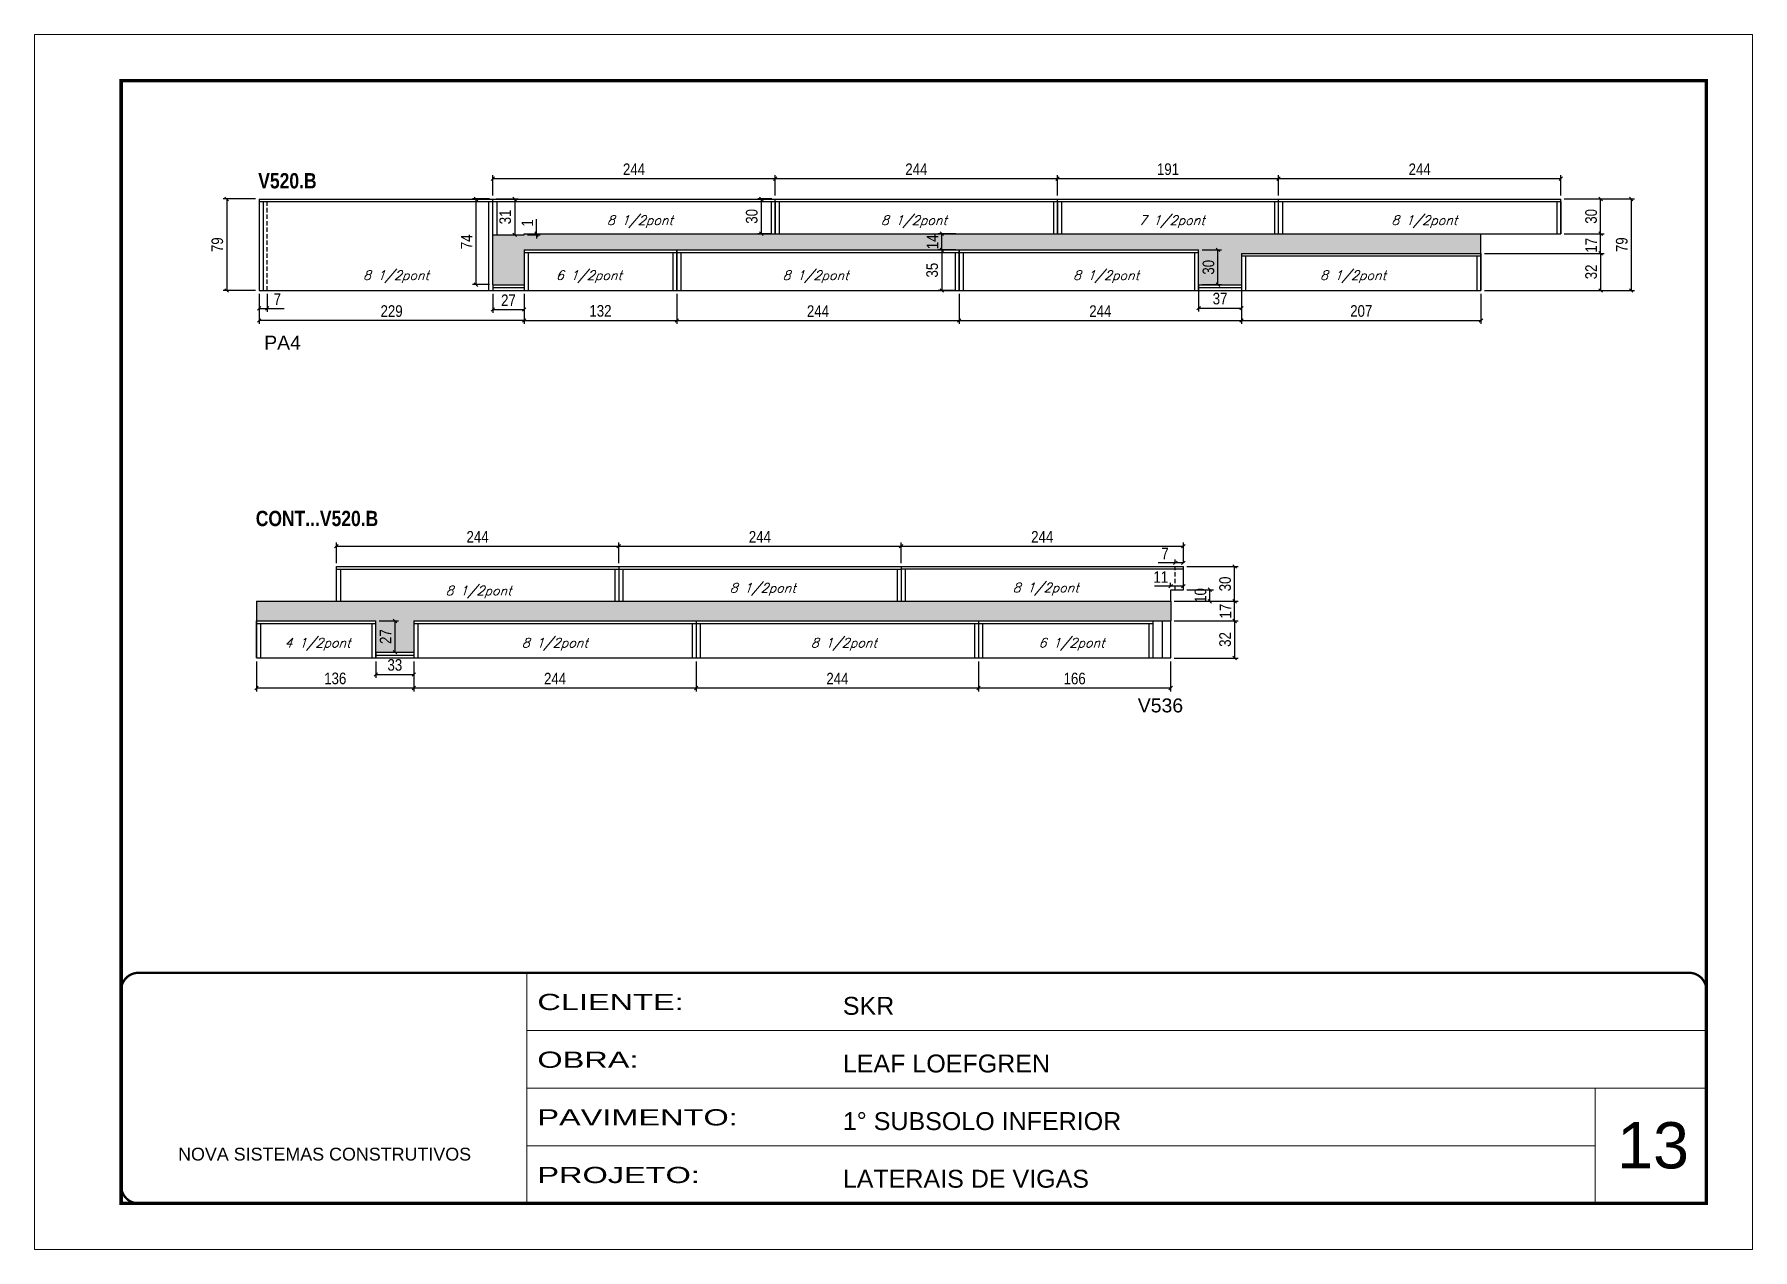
# Model space of a CAD drawing. Extents: x 3309 to 9590, y -2522 to 14608.
# Drawn here: x 3309 to 4794, y 10112 to 11162 of the extents above; entities that cross this region are included whole.
import ezdxf

# ---------------------------------------------------------------- set-up
doc = ezdxf.new("R2010")
doc.units = 0
for name, pattern in [('CONTINUO', [0]), ('DASHED', [0.75, 0.5, -0.25]), ('HIDDEN', [0.375, 0.25, -0.125])]:
    doc.linetypes.add(name, pattern=pattern)
for name, color, linetype in [('5', 5, 'Continuous'), ('COTA', 241, 'Continuous'), ('NOMENCLATURA', 7, 'Continuous'), ('Painéis', 200, 'Continuous'), ('SARR_2.2x7', 40, 'Continuous'), ('SARR_3.5x7', 81, 'Continuous'), ('SARR_EDITAR', 141, 'Continuous'), ('texto', 7, 'Continuous')]:
    doc.layers.add(name, color=color, linetype=linetype)
for name, color, linetype, lineweight in [('CARIMBO', 255, 'Continuous', 9), ('Folhas', 255, 'Continuous', 9), ('SARRAFO DE PRESSAO', 251, 'DASHED', 9)]:
    doc.layers.add(name, color=color, linetype=linetype, lineweight=lineweight)
doc.styles.add('ARIAL', font='arial.ttf')
doc.styles.add('COTA TECNICA', font='techl___.ttf', dxfattribs={"height": 10})
doc.styles.add('Romans', font='romans.shx')
doc.styles.get("Standard").update_dxf_attribs({"font": 'arial.ttf'})
doc.styles.add('TECNICA', font='techb___.ttf', dxfattribs={"height": 10})
doc.styles.add('Tecnologia', font='')
doc.styles.get('Tecnologia').set_extended_font_data('Forgotten Futurist')
doc.dimstyles.new('PAINEL', dxfattribs={"dimtxt": 10, "dimasz": 3, "dimexe": 3, "dimexo": 3, "dimgap": 3, "dimtad": 1, "dimdec": 1, "dimzin": 12, "dimdsep": 46, "dimtxsty": 'COTA TECNICA', "dimblk1": 'OBLIQUE', "dimblk2": 'OBLIQUE', "dimsah": 1, "dimcen": 0.9, "dimclrd": 4, "dimclre": 4, "dimclrt": 240, "dimadec": 1, "dimazin": 3, "dimtfac": 1, "dimtdec": 1, "dimtmove": 0, "dimatfit": 3, "dimfxl": 1, "dimtolj": 1, "dimtzin": 12, "dimarcsym": 0})

msp = doc.modelspace()

# ---------------------------------------------------------------- texts
at = {"layer": '5', "linetype": 'Continuous'}
for s, p in [('PA4', (3508, 10889.81)), ('V536', (4263.02, 10576.32))]:
    msp.add_text(s, height=12, rotation=0.00004, dxfattribs=at).set_placement(p)
at = {"layer": 'CARIMBO', "style": 'ARIAL'}
msp.add_text('13', height=40, dxfattribs=at).set_placement((4677.23, 10182.28))
at = {"layer": 'NOMENCLATURA', "style": 'TECNICA'}
for s, p in [('V520.B', (3502.85, 11029.05)), ('CONT...V520.B', (3500.7, 10737.27))]:
    msp.add_text(s, height=13.2, dxfattribs=at).set_placement(p)
at = {"layer": 'texto', "color": 2, "char_height": 8, "attachment_point": 5, "style": 'Romans'}
for s, insert in [('{\\Q19;\\C256;8 1/2pont}', (3832.76, 11000.25)), ('{\\Q19;\\C256;8 1/2pont}', (4069.56, 11000.25)), ('{\\Q19;\\C256;7 1/2pont}', (4292.35, 11000.25)), ('{\\Q19;\\C256;8 1/2pont}', (4510.63, 11000.25)), ('{\\Q19;\\C256;8 1/2pont}', (3621.91, 10952.71)), ('{\\Q19;\\C256;6 1/2pont}', (3788.68, 10952.71)), ('{\\Q19;\\C256;8 1/2pont}', (3984.56, 10952.71)), ('{\\Q19;\\C256;8 1/2pont}', (4235.58, 10952.71)), ('{\\Q19;\\C256;8 1/2pont}', (4449.03, 10952.71)), ('{\\Q19;\\C256;8 1/2pont}', (3693.3, 10680.25)), ('{\\Q19;\\C256;8 1/2pont}', (3938.88, 10682.55)), ('{\\Q19;\\C256;8 1/2pont}', (4183.44, 10682.78)), ('{\\Q19;\\C256;4 1/2pont}', (3554.12, 10635.18)), ('{\\Q19;\\C256;8 1/2pont}', (3759.17, 10635.18, 0)), ('{\\Q19;\\C256;8 1/2pont}', (4008.99, 10635.18, 0)), ('{\\Q19;\\C256;6 1/2pont}', (4205.81, 10635.18, 0))]:
    msp.add_mtext(s, dxfattribs=dict(at, insert=insert))

# ---------------------------------------------------------------- blocks, each defined once
blk = doc.blocks.new('9999999999')
at = {"color": 30, "linetype": 'CONTINUO'}
for p, q in [((98564.6, 34230.2), (98564.6, 34429.4)), ((98564.6, 34379.6), (99584, 34379.6)), ((98564.6, 34329.8), (99488, 34329.8)), ((99584, 34329.8), (99488, 34329.8)), ((99488, 34329.8), (99488, 34230.2)), ((98564.6, 34280), (99488, 34280))]:
    blk.add_line(p, q, dxfattribs=at)
at = {"color": 30, "linetype": 'CONTINUO', "const_width": 2}
blk.add_lwpolyline([(99584, 34230.2), (99584, 34414.4, 0.414214), (99569, 34429.4), (98229, 34429.4, 0.414214), (98214, 34414.4), (98214, 34245.2, 0.414214), (98229, 34230.2), (99584, 34230.2)], format="xyb", dxfattribs=at)
at = {"layer": 'Folhas'}
blk.add_lwpolyline([(98139, 34190.2), (99624, 34190.2), (99624, 35240.2), (98139, 35240.2)], close=True, dxfattribs=at)
at = {"layer": 'Folhas', "color": 30, "const_width": 3}
blk.add_lwpolyline([(98214, 34230.2), (99584, 34230.2), (99584, 35200.2), (98214, 35200.2)], close=True, dxfattribs=at)
at = {"color": 7, "linetype": 'Continuous', "ltscale": 5, "style": 'ARIAL'}
for s, height, p in [('SKR', 15.48, (98837.7, 34393.1)), ('LEAF LOEFGREN', 15.483, (98837.7, 34343.3)), ('1° SUBSOLO INFERIOR', 15.483, (98837.7, 34293.5)), ('NOVA SISTEMAS CONSTRUTIVOS', 11.059, (98263.2, 34267.2)), ('LATERAIS DE VIGAS', 15.483, (98837.7, 34243.7))]:
    blk.add_text(s, height=height, dxfattribs=at).set_placement(p)
at = {"layer": 'Folhas', "color": 7, "style": 'Tecnologia', "width": 1.5}
for s, p in [('CLIENTE:', (98573.7, 34397.2)), ('OBRA:', (98573.7, 34347.3)), ('PAVIMENTO:', (98573.7, 34297.5)), ('PROJETO:', (98573.7, 34247.7))]:
    blk.add_text(s, height=14, dxfattribs=at).set_placement(p)
blk = doc.blocks.new('_Oblique')
at = {"color": 0, "linetype": 'ByBlock', "lineweight": -2}
blk.add_line((-0.5, -0.5), (0.5, 0.5), dxfattribs=at)
blk = doc.blocks.new('*D157')
at = {"layer": 'COTA', "color": 4, "linetype": 'ByBlock', "lineweight": -2, "transparency": 16777216}
for p, q in [((4108.6, 10937.9), (4108.6, 10912)), ((4352.6, 10937.9), (4352.6, 10912)), ((4108.6, 10915), (4352.6, 10915))]:
    blk.add_line(p, q, dxfattribs=at)
at = {"layer": 'Defpoints', "color": 0, "linetype": 'ByBlock', "transparency": 16777216}
for p in [(4108.6, 10940.9), (4352.6, 10940.9), (4352.6, 10915)]:
    blk.add_point(p, dxfattribs=at)
at = {"layer": 'COTA', "color": 4, "linetype": 'ByBlock', "lineweight": -2, "transparency": 16777216, "xscale": 3, "yscale": 3, "zscale": 3, "rotation": 180}
blk.add_blockref('_Oblique', (4108.6, 10915), dxfattribs=at)
at = {"layer": 'COTA', "color": 4, "linetype": 'ByBlock', "lineweight": -2, "transparency": 16777216, "xscale": 3, "yscale": 3, "zscale": 3}
blk.add_blockref('_Oblique', (4352.6, 10915), dxfattribs=at)
at = {"layer": 'COTA', "color": 240, "linetype": 'ByBlock', "transparency": 16777216, "insert": (4230.6, 10923), "char_height": 10, "attachment_point": 5, "style": 'COTA TECNICA'}
blk.add_mtext('\\A1;244', dxfattribs=at)
blk = doc.blocks.new('*D158')
at = {"layer": 'COTA', "color": 4, "lineweight": -2, "transparency": 16777216}
for p, q in [((3500.6, 11019.9), (3472.6, 11019.9)), ((3475.6, 11019.9), (3475.6, 10940.9)), ((3500.6, 10940.9), (3472.6, 10940.9))]:
    blk.add_line(p, q, dxfattribs=at)
at = {"layer": 'Defpoints', "color": 0, "transparency": 16777216}
for p in [(3503.6, 11019.9, 0), (3475.6, 10940.9), (3503.6, 10940.9, 0)]:
    blk.add_point(p, dxfattribs=at)
at = {"layer": 'COTA', "color": 4, "lineweight": -2, "transparency": 16777216, "xscale": 3, "yscale": 3, "zscale": 3}
for p, rotation in [((3475.6, 11019.9), 90), ((3475.6, 10940.9), 270)]:
    blk.add_blockref('_Oblique', p, dxfattribs=dict(at, rotation=rotation))
at = {"layer": 'COTA', "color": 240, "transparency": 16777216, "insert": (3467.5, 10980.4), "char_height": 10, "attachment_point": 5, "rotation": 90, "style": 'COTA TECNICA'}
blk.add_mtext('\\A1;79', dxfattribs=at)
blk = doc.blocks.new('*D163')
at = {"layer": 'COTA', "color": 4, "lineweight": -2, "transparency": 16777216}
for p, q in [((3503.6, 10937.9), (3503.6, 10912)), ((3732.6, 10937.9), (3732.6, 10912)), ((3732.6, 10915), (3503.6, 10915))]:
    blk.add_line(p, q, dxfattribs=at)
at = {"layer": 'Defpoints', "color": 0, "transparency": 16777216}
for p in [(3503.6, 10940.9, 0), (3732.6, 10940.9, 0), (3503.6, 10915)]:
    blk.add_point(p, dxfattribs=at)
at = {"layer": 'COTA', "color": 4, "lineweight": -2, "transparency": 16777216, "xscale": 3, "yscale": 3, "zscale": 3, "rotation": 180}
blk.add_blockref('_Oblique', (3503.6, 10915), dxfattribs=at)
at = {"layer": 'COTA', "color": 4, "lineweight": -2, "transparency": 16777216, "xscale": 3, "yscale": 3, "zscale": 3}
blk.add_blockref('_Oblique', (3732.6, 10915), dxfattribs=at)
at = {"layer": 'COTA', "color": 240, "transparency": 16777216, "insert": (3618.1, 10923), "char_height": 10, "attachment_point": 5, "style": 'COTA TECNICA'}
blk.add_mtext('\\A1;229', dxfattribs=at)
blk = doc.blocks.new('*D159')
at = {"layer": 'COTA', "color": 4, "lineweight": -2, "transparency": 16777216}
for p, q in [((3503.6, 10937.9), (3503.6, 10922.4)), ((3510.6, 10937.9), (3510.6, 10922.4)), ((3503.6, 10925.4), (3510.6, 10925.4)), ((3510.6, 10925.4), (3525.3, 10925.4))]:
    blk.add_line(p, q, dxfattribs=at)
at = {"layer": 'Defpoints', "color": 0, "transparency": 16777216}
for p in [(3503.6, 10940.9, 0), (3510.6, 10940.9, 0), (3510.6, 10925.4)]:
    blk.add_point(p, dxfattribs=at)
at = {"layer": 'COTA', "color": 4, "lineweight": -2, "transparency": 16777216, "xscale": 3, "yscale": 3, "zscale": 3, "rotation": 180}
blk.add_blockref('_Oblique', (3503.6, 10925.4), dxfattribs=at)
at = {"layer": 'COTA', "color": 4, "lineweight": -2, "transparency": 16777216, "xscale": 3, "yscale": 3, "zscale": 3}
blk.add_blockref('_Oblique', (3510.6, 10925.4), dxfattribs=at)
at = {"layer": 'COTA', "color": 240, "transparency": 16777216, "insert": (3519.4, 10933.4), "char_height": 10, "attachment_point": 5, "style": 'COTA TECNICA'}
blk.add_mtext('\\A1;7', dxfattribs=at)
blk = doc.blocks.new('*D162')
at = {"layer": 'COTA', "color": 4, "lineweight": -2, "transparency": 16777216}
for p, q in [((3705.6, 11022.9), (3705.6, 11040.5)), ((3705.6, 11037.5), (3949.6, 11037.5)), ((3949.6, 11022.9), (3949.6, 11040.5))]:
    blk.add_line(p, q, dxfattribs=at)
at = {"layer": 'Defpoints', "color": 0, "transparency": 16777216}
for p in [(3949.6, 11037.5), (3705.6, 11019.9, 0), (3949.6, 11019.9, 0)]:
    blk.add_point(p, dxfattribs=at)
at = {"layer": 'COTA', "color": 4, "lineweight": -2, "transparency": 16777216, "xscale": 3, "yscale": 3, "zscale": 3, "rotation": 180}
blk.add_blockref('_Oblique', (3705.6, 11037.5), dxfattribs=at)
at = {"layer": 'COTA', "color": 4, "lineweight": -2, "transparency": 16777216, "xscale": 3, "yscale": 3, "zscale": 3}
blk.add_blockref('_Oblique', (3949.6, 11037.5), dxfattribs=at)
at = {"layer": 'COTA', "color": 240, "transparency": 16777216, "insert": (3827.6, 11045.6), "char_height": 10, "attachment_point": 5, "style": 'COTA TECNICA'}
blk.add_mtext('\\A1;244', dxfattribs=at)
blk = doc.blocks.new('*D160')
at = {"layer": 'COTA', "color": 4, "lineweight": -2, "transparency": 16777216}
for p, q in [((3864.6, 10937.9), (3864.6, 10912)), ((4108.6, 10937.9), (4108.6, 10912)), ((3864.6, 10915), (4108.6, 10915))]:
    blk.add_line(p, q, dxfattribs=at)
at = {"layer": 'Defpoints', "color": 0, "transparency": 16777216}
for p in [(3864.6, 10940.9, 0), (4108.6, 10940.9, 0), (4108.6, 10915)]:
    blk.add_point(p, dxfattribs=at)
at = {"layer": 'COTA', "color": 4, "lineweight": -2, "transparency": 16777216, "xscale": 3, "yscale": 3, "zscale": 3, "rotation": 180}
blk.add_blockref('_Oblique', (3864.6, 10915), dxfattribs=at)
at = {"layer": 'COTA', "color": 4, "lineweight": -2, "transparency": 16777216, "xscale": 3, "yscale": 3, "zscale": 3}
blk.add_blockref('_Oblique', (4108.6, 10915), dxfattribs=at)
at = {"layer": 'COTA', "color": 240, "transparency": 16777216, "insert": (3986.6, 10923), "char_height": 10, "attachment_point": 5, "style": 'COTA TECNICA'}
blk.add_mtext('\\A1;244', dxfattribs=at)
blk = doc.blocks.new('*D161')
at = {"layer": 'COTA', "color": 4, "lineweight": -2, "transparency": 16777216}
for p, q in [((3702.6, 11019.9), (3688.1, 11019.9)), ((3691.1, 10945.9), (3691.1, 11019.9)), ((3702.6, 10945.9), (3688.1, 10945.9))]:
    blk.add_line(p, q, dxfattribs=at)
at = {"layer": 'Defpoints', "color": 0, "transparency": 16777216}
for p in [(3691.1, 11019.9), (3705.6, 11019.9, 0), (3705.6, 10945.9, 0)]:
    blk.add_point(p, dxfattribs=at)
at = {"layer": 'COTA', "color": 4, "lineweight": -2, "transparency": 16777216, "xscale": 3, "yscale": 3, "zscale": 3}
for p, rotation in [((3691.1, 11019.9), 90), ((3691.1, 10945.9), 270)]:
    blk.add_blockref('_Oblique', p, dxfattribs=dict(at, rotation=rotation))
at = {"layer": 'COTA', "color": 240, "transparency": 16777216, "insert": (3683, 10982.9), "char_height": 10, "attachment_point": 5, "rotation": 90, "style": 'COTA TECNICA'}
blk.add_mtext('\\A1;74', dxfattribs=at)
blk = doc.blocks.new('*D164')
at = {"layer": 'COTA', "color": 4, "lineweight": -2, "transparency": 16777216}
for p, q in [((4384.6, 11022.9), (4384.6, 11040.5)), ((4384.6, 11037.5), (4628.6, 11037.5)), ((4628.6, 11022.9), (4628.6, 11040.5))]:
    blk.add_line(p, q, dxfattribs=at)
at = {"layer": 'Defpoints', "color": 0, "transparency": 16777216}
for p in [(4628.6, 11037.5), (4384.6, 11019.9, 0), (4628.6, 11019.9, 0)]:
    blk.add_point(p, dxfattribs=at)
at = {"layer": 'COTA', "color": 4, "lineweight": -2, "transparency": 16777216, "xscale": 3, "yscale": 3, "zscale": 3, "rotation": 180}
blk.add_blockref('_Oblique', (4384.6, 11037.5), dxfattribs=at)
at = {"layer": 'COTA', "color": 4, "lineweight": -2, "transparency": 16777216, "xscale": 3, "yscale": 3, "zscale": 3}
blk.add_blockref('_Oblique', (4628.6, 11037.5), dxfattribs=at)
at = {"layer": 'COTA', "color": 240, "transparency": 16777216, "insert": (4506.6, 11045.6), "char_height": 10, "attachment_point": 5, "style": 'COTA TECNICA'}
blk.add_mtext('\\A1;244', dxfattribs=at)
blk = doc.blocks.new('*D169')
at = {"layer": 'COTA', "color": 4, "lineweight": -2, "transparency": 16777216}
for p, q in [((3570.4, 10705.3), (3570.4, 10723)), ((3814.4, 10705.3), (3814.4, 10723)), ((3570.4, 10720), (3814.4, 10720))]:
    blk.add_line(p, q, dxfattribs=at)
at = {"layer": 'Defpoints', "color": 0, "transparency": 16777216}
for p in [(3814.4, 10720), (3570.4, 10702.3, 0), (3814.4, 10702.3, 0)]:
    blk.add_point(p, dxfattribs=at)
at = {"layer": 'COTA', "color": 4, "lineweight": -2, "transparency": 16777216, "xscale": 3, "yscale": 3, "zscale": 3, "rotation": 180}
blk.add_blockref('_Oblique', (3570.4, 10720), dxfattribs=at)
at = {"layer": 'COTA', "color": 4, "lineweight": -2, "transparency": 16777216, "xscale": 3, "yscale": 3, "zscale": 3}
blk.add_blockref('_Oblique', (3814.4, 10720), dxfattribs=at)
at = {"layer": 'COTA', "color": 240, "transparency": 16777216, "insert": (3692.4, 10728), "char_height": 10, "attachment_point": 5, "style": 'COTA TECNICA'}
blk.add_mtext('\\A1;244', dxfattribs=at)
blk = doc.blocks.new('*D167')
at = {"layer": 'COTA', "color": 4, "lineweight": -2, "transparency": 16777216}
for p, q in [((3501.4, 10620.3), (3501.4, 10594.4)), ((3637.4, 10620.3), (3637.4, 10594.4)), ((3501.4, 10597.4), (3637.4, 10597.4))]:
    blk.add_line(p, q, dxfattribs=at)
at = {"layer": 'Defpoints', "color": 0, "transparency": 16777216}
for p in [(3501.4, 10623.3, 0), (3637.4, 10623.3, 0), (3637.4, 10597.4)]:
    blk.add_point(p, dxfattribs=at)
at = {"layer": 'COTA', "color": 4, "lineweight": -2, "transparency": 16777216, "xscale": 3, "yscale": 3, "zscale": 3, "rotation": 180}
blk.add_blockref('_Oblique', (3501.4, 10597.4), dxfattribs=at)
at = {"layer": 'COTA', "color": 4, "lineweight": -2, "transparency": 16777216, "xscale": 3, "yscale": 3, "zscale": 3}
blk.add_blockref('_Oblique', (3637.4, 10597.4), dxfattribs=at)
at = {"layer": 'COTA', "color": 240, "transparency": 16777216, "insert": (3569.4, 10605.6), "char_height": 10, "attachment_point": 5, "style": 'COTA TECNICA'}
blk.add_mtext('\\A1;136', dxfattribs=at)
blk = doc.blocks.new('*D168')
at = {"layer": 'COTA', "color": 4, "lineweight": -2, "transparency": 16777216}
for p, q in [((3881.4, 10620.3), (3881.4, 10594.4)), ((4125.4, 10620.3), (4125.4, 10594.4)), ((3881.4, 10597.4), (4125.4, 10597.4))]:
    blk.add_line(p, q, dxfattribs=at)
at = {"layer": 'Defpoints', "color": 0, "transparency": 16777216}
for p in [(3881.4, 10623.3, 0), (4125.4, 10623.3, 0), (4125.4, 10597.4)]:
    blk.add_point(p, dxfattribs=at)
at = {"layer": 'COTA', "color": 4, "lineweight": -2, "transparency": 16777216, "xscale": 3, "yscale": 3, "zscale": 3, "rotation": 180}
blk.add_blockref('_Oblique', (3881.4, 10597.4), dxfattribs=at)
at = {"layer": 'COTA', "color": 4, "lineweight": -2, "transparency": 16777216, "xscale": 3, "yscale": 3, "zscale": 3}
blk.add_blockref('_Oblique', (4125.4, 10597.4), dxfattribs=at)
at = {"layer": 'COTA', "color": 240, "transparency": 16777216, "insert": (4003.4, 10605.5), "char_height": 10, "attachment_point": 5, "style": 'COTA TECNICA'}
blk.add_mtext('\\A1;244', dxfattribs=at)
blk = doc.blocks.new('*D165')
at = {"layer": 'COTA', "color": 4, "lineweight": -2, "transparency": 16777216}
for p, q in [((4125.4, 10620.3), (4125.4, 10594.4)), ((4291.4, 10620.3), (4291.4, 10594.4)), ((4125.4, 10597.4), (4291.4, 10597.4))]:
    blk.add_line(p, q, dxfattribs=at)
at = {"layer": 'Defpoints', "color": 0, "transparency": 16777216}
for p in [(4125.4, 10623.3, 0), (4291.4, 10623.3, 0), (4291.4, 10597.4)]:
    blk.add_point(p, dxfattribs=at)
at = {"layer": 'COTA', "color": 4, "lineweight": -2, "transparency": 16777216, "xscale": 3, "yscale": 3, "zscale": 3, "rotation": 180}
blk.add_blockref('_Oblique', (4125.4, 10597.4), dxfattribs=at)
at = {"layer": 'COTA', "color": 4, "lineweight": -2, "transparency": 16777216, "xscale": 3, "yscale": 3, "zscale": 3}
blk.add_blockref('_Oblique', (4291.4, 10597.4), dxfattribs=at)
at = {"layer": 'COTA', "color": 240, "transparency": 16777216, "insert": (4208.4, 10605.5), "char_height": 10, "attachment_point": 5, "style": 'COTA TECNICA'}
blk.add_mtext('\\A1;166', dxfattribs=at)
blk = doc.blocks.new('*D166')
at = {"layer": 'COTA', "color": 4, "lineweight": -2, "transparency": 16777216}
for p, q in [((4294.4, 10655.3), (4349.7, 10655.3)), ((4346.7, 10655.3), (4346.7, 10623.3)), ((4294.4, 10623.3), (4349.7, 10623.3))]:
    blk.add_line(p, q, dxfattribs=at)
at = {"layer": 'Defpoints', "color": 0, "transparency": 16777216}
for p in [(4291.4, 10655.3, 0), (4291.4, 10623.3, 0), (4346.7, 10623.3)]:
    blk.add_point(p, dxfattribs=at)
at = {"layer": 'COTA', "color": 4, "lineweight": -2, "transparency": 16777216, "xscale": 3, "yscale": 3, "zscale": 3}
for p, rotation in [((4346.7, 10655.3), 90), ((4346.7, 10623.3), 270)]:
    blk.add_blockref('_Oblique', p, dxfattribs=dict(at, rotation=rotation))
at = {"layer": 'COTA', "color": 240, "transparency": 16777216, "insert": (4338.5, 10639.3), "char_height": 10, "attachment_point": 5, "rotation": 90, "style": 'COTA TECNICA'}
blk.add_mtext('\\A1;32', dxfattribs=at)
blk = doc.blocks.new('*D172')
at = {"layer": 'COTA', "color": 4, "lineweight": -2, "transparency": 16777216}
for p, q in [((3708.6, 11019.9), (3727.5, 11019.9)), ((3724.5, 11019.9), (3724.5, 10988.9)), ((3708.6, 10988.9), (3727.5, 10988.9))]:
    blk.add_line(p, q, dxfattribs=at)
at = {"layer": 'Defpoints', "color": 0, "transparency": 16777216}
for p in [(3705.6, 11019.9), (3705.6, 10988.9), (3724.5, 10988.9)]:
    blk.add_point(p, dxfattribs=at)
at = {"layer": 'COTA', "color": 4, "lineweight": -2, "transparency": 16777216, "xscale": 3, "yscale": 3, "zscale": 3}
for p, rotation in [((3724.5, 11019.9), 90), ((3724.5, 10988.9), 270)]:
    blk.add_blockref('_Oblique', p, dxfattribs=dict(at, rotation=rotation))
at = {"layer": 'COTA', "color": 240, "transparency": 16777216, "insert": (3716.3, 11004.4), "char_height": 10, "attachment_point": 5, "rotation": 90, "style": 'COTA TECNICA'}
blk.add_mtext('\\A1;31', dxfattribs=at)
blk = doc.blocks.new('*D173')
at = {"layer": 'COTA', "color": 4, "lineweight": -2, "transparency": 16777216}
for p, q in [((3735.6, 10989.9), (3746.4, 10989.9)), ((3743.4, 10989.9), (3743.4, 11002.5)), ((3743.4, 10988.9), (3743.4, 10989.9)), ((3735.6, 10988.9), (3746.4, 10988.9)), ((3743.4, 10988.9), (3743.4, 10985.9))]:
    blk.add_line(p, q, dxfattribs=at)
at = {"layer": 'Defpoints', "color": 0, "transparency": 16777216}
for p in [(3732.6, 10989.9), (3743.4, 10989.9), (3732.6, 10988.9)]:
    blk.add_point(p, dxfattribs=at)
at = {"layer": 'COTA', "color": 4, "lineweight": -2, "transparency": 16777216, "xscale": 3, "yscale": 3, "zscale": 3}
for p, rotation in [((3743.4, 10989.9), 270), ((3743.4, 10988.9), 90)]:
    blk.add_blockref('_Oblique', p, dxfattribs=dict(at, rotation=rotation))
at = {"layer": 'COTA', "color": 240, "transparency": 16777216, "insert": (3735.4, 10999.2), "char_height": 10, "attachment_point": 5, "rotation": 90, "style": 'COTA TECNICA'}
blk.add_mtext('\\A1;1', dxfattribs=at)
blk = doc.blocks.new('*D174')
at = {"layer": 'COTA', "color": 4, "lineweight": -2, "transparency": 16777216}
for p, q in [((4562.6, 10972.9), (4666, 10972.9)), ((4663, 10972.9), (4663, 10940.9)), ((4562.6, 10940.9), (4666, 10940.9))]:
    blk.add_line(p, q, dxfattribs=at)
at = {"layer": 'Defpoints', "color": 0, "transparency": 16777216}
for p in [(4559.6, 10972.9), (4559.6, 10940.9), (4663, 10940.9)]:
    blk.add_point(p, dxfattribs=at)
at = {"layer": 'COTA', "color": 4, "lineweight": -2, "transparency": 16777216, "xscale": 3, "yscale": 3, "zscale": 3}
for p, rotation in [((4663, 10972.9), 90), ((4663, 10940.9), 270)]:
    blk.add_blockref('_Oblique', p, dxfattribs=dict(at, rotation=rotation))
at = {"layer": 'COTA', "color": 240, "transparency": 16777216, "insert": (4654.8, 10956.9), "char_height": 10, "attachment_point": 5, "rotation": 90, "style": 'COTA TECNICA'}
blk.add_mtext('\\A1;32', dxfattribs=at)
blk = doc.blocks.new('*D175')
at = {"layer": 'COTA', "color": 4, "lineweight": -2, "transparency": 16777216}
for p, q in [((4631.6, 10989.9), (4666, 10989.9)), ((4663, 10972.9), (4663, 10989.9)), ((4562.6, 10972.9), (4666, 10972.9))]:
    blk.add_line(p, q, dxfattribs=at)
at = {"layer": 'Defpoints', "color": 0, "transparency": 16777216}
for p in [(4628.6, 10989.9), (4663, 10989.9), (4559.6, 10972.9)]:
    blk.add_point(p, dxfattribs=at)
at = {"layer": 'COTA', "color": 4, "lineweight": -2, "transparency": 16777216, "xscale": 3, "yscale": 3, "zscale": 3}
for p, rotation in [((4663, 10989.9), 90), ((4663, 10972.9), 270)]:
    blk.add_blockref('_Oblique', p, dxfattribs=dict(at, rotation=rotation))
at = {"layer": 'COTA', "color": 240, "transparency": 16777216, "insert": (4654.9, 10979.9), "char_height": 10, "attachment_point": 5, "rotation": 90, "style": 'COTA TECNICA'}
blk.add_mtext('\\A1;17', dxfattribs=at)
blk = doc.blocks.new('*D176')
at = {"layer": 'COTA', "color": 4, "lineweight": -2, "transparency": 16777216}
for p, q in [((4631.6, 11019.9), (4666, 11019.9)), ((4663, 10989.9), (4663, 11019.9)), ((4631.6, 10989.9), (4666, 10989.9))]:
    blk.add_line(p, q, dxfattribs=at)
at = {"layer": 'Defpoints', "color": 0, "transparency": 16777216}
for p in [(4628.6, 11019.9), (4663, 11019.9), (4628.6, 10989.9)]:
    blk.add_point(p, dxfattribs=at)
at = {"layer": 'COTA', "color": 4, "lineweight": -2, "transparency": 16777216, "xscale": 3, "yscale": 3, "zscale": 3}
for p, rotation in [((4663, 11019.9), 90), ((4663, 10989.9), 270)]:
    blk.add_blockref('_Oblique', p, dxfattribs=dict(at, rotation=rotation))
at = {"layer": 'COTA', "color": 240, "transparency": 16777216, "insert": (4654.8, 11004.9), "char_height": 10, "attachment_point": 5, "rotation": 90, "style": 'COTA TECNICA'}
blk.add_mtext('\\A1;30', dxfattribs=at)
blk = doc.blocks.new('*D177')
at = {"layer": 'COTA', "color": 4, "lineweight": -2, "transparency": 16777216}
for p, q in [((4352.6, 10937.9), (4352.6, 10912)), ((4559.6, 10937.9), (4559.6, 10912)), ((4352.6, 10915), (4559.6, 10915))]:
    blk.add_line(p, q, dxfattribs=at)
at = {"layer": 'Defpoints', "color": 0, "transparency": 16777216}
for p in [(4352.6, 10940.9), (4559.6, 10940.9), (4559.6, 10915)]:
    blk.add_point(p, dxfattribs=at)
at = {"layer": 'COTA', "color": 4, "lineweight": -2, "transparency": 16777216, "xscale": 3, "yscale": 3, "zscale": 3, "rotation": 180}
blk.add_blockref('_Oblique', (4352.6, 10915), dxfattribs=at)
at = {"layer": 'COTA', "color": 4, "lineweight": -2, "transparency": 16777216, "xscale": 3, "yscale": 3, "zscale": 3}
blk.add_blockref('_Oblique', (4559.6, 10915), dxfattribs=at)
at = {"layer": 'COTA', "color": 240, "transparency": 16777216, "insert": (4456.1, 10923.1), "char_height": 10, "attachment_point": 5, "style": 'COTA TECNICA'}
blk.add_mtext('\\A1;207', dxfattribs=at)
blk = doc.blocks.new('*D178')
at = {"layer": 'COTA', "color": 4, "lineweight": -2, "transparency": 16777216}
for p, q in [((3732.6, 10937.9), (3732.6, 10912)), ((3864.6, 10937.9), (3864.6, 10912)), ((3732.6, 10915), (3864.6, 10915))]:
    blk.add_line(p, q, dxfattribs=at)
at = {"layer": 'Defpoints', "color": 0, "transparency": 16777216}
for p in [(3732.6, 10940.9), (3864.6, 10940.9), (3864.6, 10915)]:
    blk.add_point(p, dxfattribs=at)
at = {"layer": 'COTA', "color": 4, "lineweight": -2, "transparency": 16777216, "xscale": 3, "yscale": 3, "zscale": 3, "rotation": 180}
blk.add_blockref('_Oblique', (3732.6, 10915), dxfattribs=at)
at = {"layer": 'COTA', "color": 4, "lineweight": -2, "transparency": 16777216, "xscale": 3, "yscale": 3, "zscale": 3}
blk.add_blockref('_Oblique', (3864.6, 10915), dxfattribs=at)
at = {"layer": 'COTA', "color": 240, "transparency": 16777216, "insert": (3798.6, 10923.2), "char_height": 10, "attachment_point": 5, "style": 'COTA TECNICA'}
blk.add_mtext('\\A1;132', dxfattribs=at)
blk = doc.blocks.new('*D179')
at = {"layer": 'COTA', "color": 4, "lineweight": -2, "transparency": 16777216}
for p, q in [((3637.4, 10620.3), (3637.4, 10594.4)), ((3881.4, 10620.3), (3881.4, 10594.4)), ((3637.4, 10597.4), (3881.4, 10597.4))]:
    blk.add_line(p, q, dxfattribs=at)
at = {"layer": 'Defpoints', "color": 0, "transparency": 16777216}
for p in [(3637.4, 10623.3, 0), (3881.4, 10623.3, 0), (3881.4, 10597.4)]:
    blk.add_point(p, dxfattribs=at)
at = {"layer": 'COTA', "color": 4, "lineweight": -2, "transparency": 16777216, "xscale": 3, "yscale": 3, "zscale": 3, "rotation": 180}
blk.add_blockref('_Oblique', (3637.4, 10597.4), dxfattribs=at)
at = {"layer": 'COTA', "color": 4, "lineweight": -2, "transparency": 16777216, "xscale": 3, "yscale": 3, "zscale": 3}
blk.add_blockref('_Oblique', (3881.4, 10597.4), dxfattribs=at)
at = {"layer": 'COTA', "color": 240, "transparency": 16777216, "insert": (3759.4, 10605.5), "char_height": 10, "attachment_point": 5, "style": 'COTA TECNICA'}
blk.add_mtext('\\A1;244', dxfattribs=at)
blk = doc.blocks.new('*D180')
at = {"layer": 'COTA', "color": 4, "lineweight": -2, "transparency": 16777216}
for p, q in [((4294.4, 10672.3), (4349.7, 10672.3)), ((4346.7, 10655.3), (4346.7, 10672.3)), ((4294.4, 10655.3), (4349.7, 10655.3))]:
    blk.add_line(p, q, dxfattribs=at)
at = {"layer": 'Defpoints', "color": 0, "transparency": 16777216}
for p in [(4291.4, 10672.3), (4346.7, 10672.3), (4291.4, 10655.3)]:
    blk.add_point(p, dxfattribs=at)
at = {"layer": 'COTA', "color": 4, "lineweight": -2, "transparency": 16777216, "xscale": 3, "yscale": 3, "zscale": 3}
for p, rotation in [((4346.7, 10672.3), 90), ((4346.7, 10655.3), 270)]:
    blk.add_blockref('_Oblique', p, dxfattribs=dict(at, rotation=rotation))
at = {"layer": 'COTA', "color": 240, "transparency": 16777216, "insert": (4338.7, 10663.8), "char_height": 10, "attachment_point": 5, "rotation": 90, "style": 'COTA TECNICA'}
blk.add_mtext('\\A1;17', dxfattribs=at)
blk = doc.blocks.new('*D181')
at = {"layer": 'COTA', "color": 4, "lineweight": -2, "transparency": 16777216}
for p, q in [((4305.4, 10702.3), (4349.7, 10702.3)), ((4346.7, 10672.3), (4346.7, 10702.3)), ((4294.4, 10672.3), (4349.7, 10672.3))]:
    blk.add_line(p, q, dxfattribs=at)
at = {"layer": 'Defpoints', "color": 0, "transparency": 16777216}
for p in [(4302.4, 10702.3), (4346.7, 10702.3), (4291.4, 10672.3)]:
    blk.add_point(p, dxfattribs=at)
at = {"layer": 'COTA', "color": 4, "lineweight": -2, "transparency": 16777216, "xscale": 3, "yscale": 3, "zscale": 3}
for p, rotation in [((4346.7, 10702.3), 90), ((4346.7, 10672.3), 270)]:
    blk.add_blockref('_Oblique', p, dxfattribs=dict(at, rotation=rotation))
at = {"layer": 'COTA', "color": 240, "transparency": 16777216, "insert": (4338.5, 10687.3), "char_height": 10, "attachment_point": 5, "rotation": 90, "style": 'COTA TECNICA'}
blk.add_mtext('\\A1;30', dxfattribs=at)
blk = doc.blocks.new('*D182')
at = {"layer": 'COTA', "color": 4, "lineweight": -2, "transparency": 16777216}
for p, q in [((3814.4, 10705.3), (3814.4, 10723)), ((4058.4, 10705.3), (4058.4, 10723)), ((3814.4, 10720), (4058.4, 10720))]:
    blk.add_line(p, q, dxfattribs=at)
at = {"layer": 'Defpoints', "color": 0, "transparency": 16777216}
for p in [(4058.4, 10720), (3814.4, 10702.3, 0), (4058.4, 10702.3, 0)]:
    blk.add_point(p, dxfattribs=at)
at = {"layer": 'COTA', "color": 4, "lineweight": -2, "transparency": 16777216, "xscale": 3, "yscale": 3, "zscale": 3, "rotation": 180}
blk.add_blockref('_Oblique', (3814.4, 10720), dxfattribs=at)
at = {"layer": 'COTA', "color": 4, "lineweight": -2, "transparency": 16777216, "xscale": 3, "yscale": 3, "zscale": 3}
blk.add_blockref('_Oblique', (4058.4, 10720), dxfattribs=at)
at = {"layer": 'COTA', "color": 240, "transparency": 16777216, "insert": (3936.4, 10728), "char_height": 10, "attachment_point": 5, "style": 'COTA TECNICA'}
blk.add_mtext('\\A1;244', dxfattribs=at)
blk = doc.blocks.new('*D183')
at = {"layer": 'COTA', "color": 4, "lineweight": -2, "transparency": 16777216}
for p, q in [((4058.4, 10705.3), (4058.4, 10723)), ((4302.4, 10705.3), (4302.4, 10723)), ((4058.4, 10720), (4302.4, 10720))]:
    blk.add_line(p, q, dxfattribs=at)
at = {"layer": 'Defpoints', "color": 0, "transparency": 16777216}
for p in [(4302.4, 10720), (4058.4, 10702.3, 0), (4302.4, 10702.3)]:
    blk.add_point(p, dxfattribs=at)
at = {"layer": 'COTA', "color": 4, "lineweight": -2, "transparency": 16777216, "xscale": 3, "yscale": 3, "zscale": 3, "rotation": 180}
blk.add_blockref('_Oblique', (4058.4, 10720), dxfattribs=at)
at = {"layer": 'COTA', "color": 4, "lineweight": -2, "transparency": 16777216, "xscale": 3, "yscale": 3, "zscale": 3}
blk.add_blockref('_Oblique', (4302.4, 10720), dxfattribs=at)
at = {"layer": 'COTA', "color": 240, "transparency": 16777216, "insert": (4180.4, 10728), "char_height": 10, "attachment_point": 5, "style": 'COTA TECNICA'}
blk.add_mtext('\\A1;244', dxfattribs=at)
blk = doc.blocks.new('*D184')
at = {"layer": 'COTA', "color": 4, "lineweight": -2, "transparency": 16777216}
for p, q in [((3949.6, 11022.9), (3949.6, 11040.5)), ((3949.6, 11037.5), (4193.6, 11037.5)), ((4193.6, 11022.9), (4193.6, 11040.5))]:
    blk.add_line(p, q, dxfattribs=at)
at = {"layer": 'Defpoints', "color": 0, "transparency": 16777216}
for p in [(4193.6, 11037.5), (3949.6, 11019.9), (4193.6, 11019.9)]:
    blk.add_point(p, dxfattribs=at)
at = {"layer": 'COTA', "color": 4, "lineweight": -2, "transparency": 16777216, "xscale": 3, "yscale": 3, "zscale": 3, "rotation": 180}
blk.add_blockref('_Oblique', (3949.6, 11037.5), dxfattribs=at)
at = {"layer": 'COTA', "color": 4, "lineweight": -2, "transparency": 16777216, "xscale": 3, "yscale": 3, "zscale": 3}
blk.add_blockref('_Oblique', (4193.6, 11037.5), dxfattribs=at)
at = {"layer": 'COTA', "color": 240, "transparency": 16777216, "insert": (4071.6, 11045.6), "char_height": 10, "attachment_point": 5, "style": 'COTA TECNICA'}
blk.add_mtext('\\A1;244', dxfattribs=at)
blk = doc.blocks.new('*D185')
at = {"layer": 'COTA', "color": 4, "lineweight": -2, "transparency": 16777216}
for p, q in [((4193.6, 11022.9), (4193.6, 11040.5)), ((4193.6, 11037.5), (4384.6, 11037.5)), ((4384.6, 11022.9), (4384.6, 11040.5))]:
    blk.add_line(p, q, dxfattribs=at)
at = {"layer": 'Defpoints', "color": 0, "transparency": 16777216}
for p in [(4384.6, 11037.5), (4193.6, 11019.9), (4384.6, 11019.9)]:
    blk.add_point(p, dxfattribs=at)
at = {"layer": 'COTA', "color": 4, "lineweight": -2, "transparency": 16777216, "xscale": 3, "yscale": 3, "zscale": 3, "rotation": 180}
blk.add_blockref('_Oblique', (4193.6, 11037.5), dxfattribs=at)
at = {"layer": 'COTA', "color": 4, "lineweight": -2, "transparency": 16777216, "xscale": 3, "yscale": 3, "zscale": 3}
blk.add_blockref('_Oblique', (4384.6, 11037.5), dxfattribs=at)
at = {"layer": 'COTA', "color": 240, "transparency": 16777216, "insert": (4289.1, 11045.6), "char_height": 10, "attachment_point": 5, "style": 'COTA TECNICA'}
blk.add_mtext('\\A1;191', dxfattribs=at)
blk = doc.blocks.new('*D186')
at = {"layer": 'COTA', "color": 4, "lineweight": -2, "transparency": 16777216}
for p, q in [((4631.6, 11019.9), (4692.4, 11019.9)), ((4689.4, 11019.9), (4689.4, 10940.9)), ((4562.6, 10940.9), (4692.4, 10940.9))]:
    blk.add_line(p, q, dxfattribs=at)
at = {"layer": 'Defpoints', "color": 0, "transparency": 16777216}
for p in [(4628.6, 11019.9), (4559.6, 10940.9), (4689.4, 10940.9)]:
    blk.add_point(p, dxfattribs=at)
at = {"layer": 'COTA', "color": 4, "lineweight": -2, "transparency": 16777216, "xscale": 3, "yscale": 3, "zscale": 3}
for p, rotation in [((4689.4, 11019.9), 90), ((4689.4, 10940.9), 270)]:
    blk.add_blockref('_Oblique', p, dxfattribs=dict(at, rotation=rotation))
at = {"layer": 'COTA', "color": 240, "transparency": 16777216, "insert": (4681.3, 10980.4), "char_height": 10, "attachment_point": 5, "rotation": 90, "style": 'COTA TECNICA'}
blk.add_mtext('\\A1;79', dxfattribs=at)
blk = doc.blocks.new('*D187')
at = {"layer": 'COTA', "color": 4, "lineweight": -2, "transparency": 16777216}
for p, q in [((4295.4, 10705.3), (4295.4, 10708.5)), ((4302.4, 10705.3), (4302.4, 10708.5)), ((4295.4, 10705.5), (4280.7, 10705.5)), ((4302.4, 10705.5), (4295.4, 10705.5))]:
    blk.add_line(p, q, dxfattribs=at)
at = {"layer": 'Defpoints', "color": 0, "transparency": 16777216}
for p in [(4295.4, 10705.5), (4295.4, 10702.3), (4302.4, 10702.3)]:
    blk.add_point(p, dxfattribs=at)
at = {"layer": 'COTA', "color": 4, "lineweight": -2, "transparency": 16777216, "xscale": 3, "yscale": 3, "zscale": 3, "rotation": 180}
blk.add_blockref('_Oblique', (4295.4, 10705.5), dxfattribs=at)
at = {"layer": 'COTA', "color": 4, "lineweight": -2, "transparency": 16777216, "xscale": 3, "yscale": 3, "zscale": 3}
blk.add_blockref('_Oblique', (4302.4, 10705.5), dxfattribs=at)
at = {"layer": 'COTA', "color": 240, "transparency": 16777216, "insert": (4286.5, 10713.6), "char_height": 10, "attachment_point": 5, "style": 'COTA TECNICA'}
blk.add_mtext('\\A1;7', dxfattribs=at)
blk = doc.blocks.new('*D188')
at = {"layer": 'COTA', "color": 4, "lineweight": -2, "transparency": 16777216}
for p, q in [((4305.4, 10682.3), (4328.3, 10682.3)), ((4325.3, 10672.3), (4325.3, 10682.3)), ((4294.8, 10672.3), (4328.3, 10672.3))]:
    blk.add_line(p, q, dxfattribs=at)
at = {"layer": 'Defpoints', "color": 0, "transparency": 16777216}
for p in [(4302.4, 10682.3), (4325.3, 10682.3), (4291.8, 10672.3)]:
    blk.add_point(p, dxfattribs=at)
at = {"layer": 'COTA', "color": 4, "lineweight": -2, "transparency": 16777216, "xscale": 3, "yscale": 3, "zscale": 3}
for p, rotation in [((4325.3, 10682.3), 90), ((4325.3, 10672.3), 270)]:
    blk.add_blockref('_Oblique', p, dxfattribs=dict(at, rotation=rotation))
at = {"layer": 'COTA', "color": 240, "transparency": 16777216, "insert": (4317.2, 10677.3), "char_height": 10, "attachment_point": 5, "rotation": 90, "style": 'COTA TECNICA'}
blk.add_mtext('\\A1;10', dxfattribs=at)
blk = doc.blocks.new('*D189')
at = {"layer": 'COTA', "color": 4, "lineweight": -2, "transparency": 16777216}
for p, q in [((4291.4, 10685.3), (4277.3, 10685.3)), ((4291.4, 10685.3), (4291.4, 10688.3)), ((4302.4, 10685.3), (4291.4, 10685.3)), ((4302.4, 10685.3), (4302.4, 10688.3))]:
    blk.add_line(p, q, dxfattribs=at)
at = {"layer": 'Defpoints', "color": 0, "transparency": 16777216}
for p in [(4291.4, 10685.3), (4291.4, 10682.3), (4302.4, 10682.3)]:
    blk.add_point(p, dxfattribs=at)
at = {"layer": 'COTA', "color": 4, "lineweight": -2, "transparency": 16777216, "xscale": 3, "yscale": 3, "zscale": 3, "rotation": 180}
blk.add_blockref('_Oblique', (4291.4, 10685.3), dxfattribs=at)
at = {"layer": 'COTA', "color": 4, "lineweight": -2, "transparency": 16777216, "xscale": 3, "yscale": 3, "zscale": 3}
blk.add_blockref('_Oblique', (4302.4, 10685.3), dxfattribs=at)
at = {"layer": 'COTA', "color": 240, "transparency": 16777216, "insert": (4282.9, 10693.3), "char_height": 10, "attachment_point": 5, "style": 'COTA TECNICA'}
blk.add_mtext('\\A1;11', dxfattribs=at)
blk = doc.blocks.new('*D190')
at = {"layer": 'COTA', "color": 4, "lineweight": -2, "transparency": 16777216}
for p, q in [((3604.4, 10620.3), (3604.4, 10606.1)), ((3637.4, 10620.3), (3637.4, 10606.1)), ((3604.4, 10609.1), (3637.4, 10609.1))]:
    blk.add_line(p, q, dxfattribs=at)
at = {"layer": 'Defpoints', "color": 0, "transparency": 16777216}
for p in [(3604.4, 10623.3, 0), (3637.4, 10623.3, 0), (3637.4, 10609.1)]:
    blk.add_point(p, dxfattribs=at)
at = {"layer": 'COTA', "color": 4, "lineweight": -2, "transparency": 16777216, "xscale": 3, "yscale": 3, "zscale": 3, "rotation": 180}
blk.add_blockref('_Oblique', (3604.4, 10609.1), dxfattribs=at)
at = {"layer": 'COTA', "color": 4, "lineweight": -2, "transparency": 16777216, "xscale": 3, "yscale": 3, "zscale": 3}
blk.add_blockref('_Oblique', (3637.4, 10609.1), dxfattribs=at)
at = {"layer": 'COTA', "color": 240, "transparency": 16777216, "insert": (3620.9, 10617.3), "char_height": 10, "attachment_point": 5, "style": 'COTA TECNICA'}
blk.add_mtext('\\A1;33', dxfattribs=at)
blk = doc.blocks.new('*D191')
at = {"layer": 'COTA', "color": 4, "lineweight": -2, "transparency": 16777216}
for p, q in [((3607.4, 10655.3), (3624, 10655.3)), ((3621, 10655.3), (3621, 10628.3)), ((3607.4, 10628.3), (3624, 10628.3))]:
    blk.add_line(p, q, dxfattribs=at)
at = {"layer": 'Defpoints', "color": 0, "transparency": 16777216}
for p in [(3604.4, 10655.3, 0), (3604.4, 10628.3, 0), (3621, 10628.3)]:
    blk.add_point(p, dxfattribs=at)
at = {"layer": 'COTA', "color": 4, "lineweight": -2, "transparency": 16777216, "xscale": 3, "yscale": 3, "zscale": 3}
for p, rotation in [((3621, 10655.3), 90), ((3621, 10628.3), 270)]:
    blk.add_blockref('_Oblique', p, dxfattribs=dict(at, rotation=rotation))
at = {"layer": 'COTA', "color": 240, "transparency": 16777216, "insert": (3612.9, 10641.8), "char_height": 10, "attachment_point": 5, "rotation": 90, "style": 'COTA TECNICA'}
blk.add_mtext('\\A1;27', dxfattribs=at)
blk = doc.blocks.new('*D192')
at = {"layer": 'COTA', "color": 4, "lineweight": -2, "transparency": 16777216}
for p, q in [((3946.6, 11019.9), (3934.6, 11019.9)), ((3937.6, 11019.9), (3937.6, 10989.9)), ((3946.6, 10989.9), (3934.6, 10989.9))]:
    blk.add_line(p, q, dxfattribs=at)
at = {"layer": 'Defpoints', "color": 0, "transparency": 16777216}
for p in [(3949.6, 11019.9), (3937.6, 10989.9), (3949.6, 10989.9)]:
    blk.add_point(p, dxfattribs=at)
at = {"layer": 'COTA', "color": 4, "lineweight": -2, "transparency": 16777216, "xscale": 3, "yscale": 3, "zscale": 3}
for p, rotation in [((3937.6, 11019.9), 90), ((3937.6, 10989.9), 270)]:
    blk.add_blockref('_Oblique', p, dxfattribs=dict(at, rotation=rotation))
at = {"layer": 'COTA', "color": 240, "transparency": 16777216, "insert": (3929.4, 11004.9), "char_height": 10, "attachment_point": 5, "rotation": 90, "style": 'COTA TECNICA'}
blk.add_mtext('\\A1;30', dxfattribs=at)
blk = doc.blocks.new('*D193')
at = {"layer": 'COTA', "color": 4, "lineweight": -2, "transparency": 16777216}
for p, q in [((4318.6, 10975.9), (4335.3, 10975.9)), ((4332.3, 10945.9), (4332.3, 10975.9)), ((4318.6, 10945.9), (4335.3, 10945.9))]:
    blk.add_line(p, q, dxfattribs=at)
at = {"layer": 'Defpoints', "color": 0, "transparency": 16777216}
for p in [(4315.6, 10975.9), (4332.3, 10975.9), (4315.6, 10945.9)]:
    blk.add_point(p, dxfattribs=at)
at = {"layer": 'COTA', "color": 4, "lineweight": -2, "transparency": 16777216, "xscale": 3, "yscale": 3, "zscale": 3}
for p, rotation in [((4332.3, 10975.9), 90), ((4332.3, 10945.9), 270)]:
    blk.add_blockref('_Oblique', p, dxfattribs=dict(at, rotation=rotation))
at = {"layer": 'COTA', "color": 240, "transparency": 16777216, "insert": (4324.1, 10960.9), "char_height": 10, "attachment_point": 5, "rotation": 90, "style": 'COTA TECNICA'}
blk.add_mtext('\\A1;30', dxfattribs=at)
blk = doc.blocks.new('*D194')
at = {"layer": 'COTA', "color": 4, "lineweight": -2, "transparency": 16777216}
for p, q in [((4315.6, 10942.9), (4315.6, 10922.6)), ((4352.6, 10942.9), (4352.6, 10922.6)), ((4315.6, 10925.6), (4352.6, 10925.6))]:
    blk.add_line(p, q, dxfattribs=at)
at = {"layer": 'Defpoints', "color": 0, "transparency": 16777216}
for p in [(4315.6, 10945.9), (4352.6, 10945.9), (4352.6, 10925.6)]:
    blk.add_point(p, dxfattribs=at)
at = {"layer": 'COTA', "color": 4, "lineweight": -2, "transparency": 16777216, "xscale": 3, "yscale": 3, "zscale": 3, "rotation": 180}
blk.add_blockref('_Oblique', (4315.6, 10925.6), dxfattribs=at)
at = {"layer": 'COTA', "color": 4, "lineweight": -2, "transparency": 16777216, "xscale": 3, "yscale": 3, "zscale": 3}
blk.add_blockref('_Oblique', (4352.6, 10925.6), dxfattribs=at)
at = {"layer": 'COTA', "color": 240, "transparency": 16777216, "insert": (4334.1, 10933.8), "char_height": 10, "attachment_point": 5, "style": 'COTA TECNICA'}
blk.add_mtext('\\A1;37', dxfattribs=at)
blk = doc.blocks.new('*D195')
at = {"layer": 'COTA', "color": 4, "lineweight": -2, "transparency": 16777216}
for p, q in [((4105.6, 10975.9), (4090.6, 10975.9)), ((4093.6, 10975.9), (4093.6, 10940.9)), ((4105.6, 10940.9), (4090.6, 10940.9))]:
    blk.add_line(p, q, dxfattribs=at)
at = {"layer": 'Defpoints', "color": 0, "transparency": 16777216}
for p in [(4108.6, 10975.9), (4093.6, 10940.9), (4108.6, 10940.9)]:
    blk.add_point(p, dxfattribs=at)
at = {"layer": 'COTA', "color": 4, "lineweight": -2, "transparency": 16777216, "xscale": 3, "yscale": 3, "zscale": 3}
for p, rotation in [((4093.6, 10975.9), 90), ((4093.6, 10940.9), 270)]:
    blk.add_blockref('_Oblique', p, dxfattribs=dict(at, rotation=rotation))
at = {"layer": 'COTA', "color": 240, "transparency": 16777216, "insert": (4085.3, 10958.4), "char_height": 10, "attachment_point": 5, "rotation": 90, "style": 'COTA TECNICA'}
blk.add_mtext('\\A1;35', dxfattribs=at)
blk = doc.blocks.new('*D196')
at = {"layer": 'COTA', "color": 4, "lineweight": -2, "transparency": 16777216}
for p, q in [((4105.6, 10989.9), (4090.6, 10989.9)), ((4093.6, 10975.9), (4093.6, 10989.9)), ((4105.6, 10975.9), (4090.6, 10975.9))]:
    blk.add_line(p, q, dxfattribs=at)
at = {"layer": 'Defpoints', "color": 0, "transparency": 16777216}
for p in [(4093.6, 10989.9), (4108.6, 10989.9), (4108.6, 10975.9)]:
    blk.add_point(p, dxfattribs=at)
at = {"layer": 'COTA', "color": 4, "lineweight": -2, "transparency": 16777216, "xscale": 3, "yscale": 3, "zscale": 3}
for p, rotation in [((4093.6, 10989.9), 90), ((4093.6, 10975.9), 270)]:
    blk.add_blockref('_Oblique', p, dxfattribs=dict(at, rotation=rotation))
at = {"layer": 'COTA', "color": 240, "transparency": 16777216, "insert": (4085.5, 10982.9), "char_height": 10, "attachment_point": 5, "rotation": 90, "style": 'COTA TECNICA'}
blk.add_mtext('\\A1;14', dxfattribs=at)
blk = doc.blocks.new('*D197')
at = {"layer": 'COTA', "color": 4, "lineweight": -2, "transparency": 16777216}
for p, q in [((3705.6, 10937.9), (3705.6, 10921.4)), ((3732.6, 10937.9), (3732.6, 10921.4)), ((3705.6, 10924.4), (3732.6, 10924.4))]:
    blk.add_line(p, q, dxfattribs=at)
at = {"layer": 'Defpoints', "color": 0, "transparency": 16777216}
for p in [(3705.6, 10940.9), (3732.6, 10940.9), (3732.6, 10924.4)]:
    blk.add_point(p, dxfattribs=at)
at = {"layer": 'COTA', "color": 4, "lineweight": -2, "transparency": 16777216, "xscale": 3, "yscale": 3, "zscale": 3, "rotation": 180}
blk.add_blockref('_Oblique', (3705.6, 10924.4), dxfattribs=at)
at = {"layer": 'COTA', "color": 4, "lineweight": -2, "transparency": 16777216, "xscale": 3, "yscale": 3, "zscale": 3}
blk.add_blockref('_Oblique', (3732.6, 10924.4), dxfattribs=at)
at = {"layer": 'COTA', "color": 240, "transparency": 16777216, "insert": (3719.1, 10932.4), "char_height": 10, "attachment_point": 5, "style": 'COTA TECNICA'}
blk.add_mtext('\\A1;27', dxfattribs=at)

# ---------------------------------------------------------------- dimensions: what is measured, and where the dimension line sits
at = {"layer": 'COTA'}
for base, p1, p2, picture, middle in [((3949.57, 11037.49, 0), (3705.57, 11019.87), (3949.57, 11019.87), '*D162', (3827.57, 11045.56, 0)), ((4193.57, 11037.49), (3949.57, 11019.87), (4193.57, 11019.87), '*D184', (4071.57, 11045.56)), ((4628.57, 11037.49, 0), (4384.57, 11019.87), (4628.57, 11019.87), '*D164', (4506.57, 11045.56, 0)), ((4352.57, 10925.62), (4315.57, 10945.87), (4352.57, 10945.87), '*D194', (4334.07, 10933.84)), ((3510.57, 10925.37, 0), (3503.57, 10940.87), (3510.57, 10940.87), '*D159', (3519.44, 10933.45, 0)), ((3732.57, 10924.37), (3705.57, 10940.87), (3732.57, 10940.87), '*D197', (3719.07, 10932.45)), ((3864.57, 10914.95), (3732.57, 10940.87), (3864.57, 10940.87), '*D178', (3798.57, 10923.17)), ((4108.57, 10914.95, 0), (3864.57, 10940.87), (4108.57, 10940.87), '*D160', (3986.57, 10923.02, 0)), ((4559.57, 10914.95), (4352.57, 10940.87), (4559.57, 10940.87), '*D177', (4456.07, 10923.05)), ((3814.41, 10719.96), (3570.41, 10702.34, 0), (3814.41, 10702.34, 0), '*D169', (3692.41, 10728.03)), ((4058.41, 10719.96), (3814.41, 10702.34, 0), (4058.41, 10702.34, 0), '*D182', (3936.41, 10728.03)), ((4295.41, 10705.52), (4302.41, 10702.34), (4295.41, 10702.34), '*D187', (4286.55, 10713.6)), ((4291.41, 10685.25), (4302.41, 10682.34), (4291.41, 10682.34), '*D189', (4282.87, 10693.31)), ((3637.41, 10597.42, 0), (3501.41, 10623.34), (3637.41, 10623.34, 0), '*D167', (3569.41, 10605.64, 0)), ((3637.41, 10609.09), (3604.41, 10623.34, 0), (3637.41, 10623.34, 0), '*D190', (3620.91, 10617.31)), ((3881.41, 10597.42), (3637.41, 10623.34, 0), (3881.41, 10623.34, 0), '*D179', (3759.41, 10605.49)), ((4125.41, 10597.42, 0), (3881.41, 10623.34, 0), (4125.41, 10623.34, 0), '*D168', (4003.41, 10605.49, 0))]:
    dim = msp.add_linear_dim(base=base, p1=p1, p2=p2, dimstyle='PAINEL', dxfattribs=at)
    dim.commit()
    dim.dimension.update_dxf_attribs({"geometry": picture, "text_midpoint": middle})
for base, p1, p2, picture, middle in [((4384.57, 11037.49), (4193.57, 11019.87), (4384.57, 11019.87), '*D185', (4289.07, 11045.58)), ((4302.41, 10719.96), (4058.41, 10702.34, 0), (4302.41, 10702.34), '*D183', (4180.41, 10728.03)), ((4291.41, 10597.42, 0), (4125.41, 10623.34, 0), (4291.41, 10623.34), '*D165', (4208.41, 10605.52, 0))]:
    dim = msp.add_linear_dim(base=base, p1=p1, p2=p2, dimstyle='PAINEL', override={"dimtmove": 1}, dxfattribs=at)
    dim.commit()
    dim.dimension.update_dxf_attribs({"geometry": picture, "text_midpoint": middle})
for base, p1, p2, angle, picture, middle in [((3475.58, 10940.87, 0), (3503.57, 11019.87), (3503.57, 10940.87), 90, '*D158', (3467.48, 10980.37, 0)), ((3691.1, 11019.87, 0), (3705.57, 10945.87), (3705.57, 11019.87), 90, '*D161', (3683.03, 10982.87, 0)), ((3724.48, 10988.87), (3705.57, 11019.87), (3705.57, 10988.87), 90, '*D172', (3716.26, 11004.37)), ((3937.63, 10989.87), (3949.57, 11019.87), (3949.57, 10989.87), 90, '*D192', (3929.41, 11004.87)), ((4689.36, 10940.87), (4628.57, 11019.87), (4559.57, 10940.87), 90, '*D186', (4681.26, 10980.37)), ((4662.99, 11019.87), (4628.57, 10989.87), (4628.57, 11019.87), 90, '*D176', (4654.77, 11004.87)), ((3743.42, 10989.87), (3732.57, 10988.87), (3732.57, 10989.87), 90, '*D173', (3735.36, 10999.16)), ((4093.57, 10940.87), (4108.57, 10975.87), (4108.57, 10940.87), 90, '*D195', (4085.35, 10958.37)), ((4332.31, 10975.87), (4315.57, 10945.87), (4315.57, 10975.87), 90, '*D193', (4324.1, 10960.87)), ((4662.99, 10940.87), (4559.57, 10972.87), (4559.57, 10940.87), 90, '*D174', (4654.77, 10956.87)), ((3503.57, 10914.95, 0), (3732.57, 10940.87), (3503.57, 10940.87), 180, '*D163', (3618.07, 10923.04, 0)), ((4346.72, 10702.34), (4291.41, 10672.34), (4302.41, 10702.34), 90, '*D181', (4338.5, 10687.34)), ((4346.72, 10672.34), (4291.41, 10655.34), (4291.41, 10672.34), 90, '*D180', (4338.65, 10663.84)), ((3620.98, 10628.34), (3604.41, 10655.34, 0), (3604.41, 10628.34, 0), 90, '*D191', (3612.9, 10641.84)), ((4346.72, 10623.34, 0), (4291.41, 10655.34), (4291.41, 10623.34), 90, '*D166', (4338.5, 10639.34, 0))]:
    dim = msp.add_linear_dim(base=base, p1=p1, p2=p2, angle=angle, dimstyle='PAINEL', dxfattribs=at)
    dim.commit()
    dim.dimension.update_dxf_attribs({"geometry": picture, "text_midpoint": middle})
for base, p1, p2, picture, middle in [((4093.57, 10989.87), (4108.57, 10975.87), (4108.57, 10989.87), '*D196', (4093.57, 10982.87)), ((4662.99, 10989.87), (4559.57, 10972.87), (4628.57, 10989.87), '*D175', (4662.99, 10979.87)), ((4325.27, 10682.34), (4291.78, 10672.34), (4302.41, 10682.34), '*D188', (4325.27, 10677.34))]:
    dim = msp.add_linear_dim(base=base, p1=p1, p2=p2, angle=90, dimstyle='PAINEL', dxfattribs=at)
    dim.commit()
    dim.dimension.update_dxf_attribs({"geometry": picture, "text_midpoint": middle, "dimtype": 160})
at = {"layer": 'COTA', "linetype": 'ByBlock'}
dim = msp.add_linear_dim(base=(4352.57, 10914.95), p1=(4108.57, 10940.87), p2=(4352.57, 10940.87), dimstyle='PAINEL', override={"dimtmove": 1}, dxfattribs=at)
dim.commit()
dim.dimension.update_dxf_attribs({"geometry": '*D157', "text_midpoint": (4230.57, 10923.02)})

# ---------------------------------------------------------------- hatches: boundary and pattern name
at = {"layer": 'COTA'}
h = msp.add_hatch(dxfattribs=at)
h.set_pattern_fill('AR-CONC', color=256, scale=0.03)
h.paths.add_polyline_path([(4559.57, 10989.87), (3732.57, 10989.87), (3732.57, 10988.87), (3705.57, 10988.87), (3705.57, 10945.87), (3732.57, 10945.87), (3732.57, 10975.87), (4315.57, 10975.87), (4315.57, 10945.87), (4352.57, 10945.87), (4352.57, 10972.87), (4559.57, 10972.87)])
h = msp.add_hatch(dxfattribs=at)
h.set_pattern_fill('AR-CONC', color=256, scale=0.03)
h.paths.add_polyline_path([(3637.41, 10655.34), (4291.41, 10655.34), (4291.41, 10672.34), (3501.41, 10672.34), (3501.41, 10655.34), (3604.41, 10655.34), (3604.41, 10628.34), (3637.41, 10628.34)])

# ---------------------------------------------------------------- linework, layer by layer
for p, q in [((3503.57, 11019.87), (3503.57, 11019.87)), ((4384.57, 11019.87), (4384.57, 11019.87)), ((3732.57, 10988.87), (3732.57, 10989.87)), ((4559.57, 10972.87), (4559.57, 10989.87)), ((3570.41, 10702.34, 0), (3570.41, 10702.34, 0)), ((3501.41, 10672.34), (3570.41, 10672.34)), ((3501.41, 10672.34), (3501.41, 10655.34)), ((4291.41, 10672.34), (4291.41, 10655.34))]:
    msp.add_line(p, q, dxfattribs=at)
at = {"layer": 'Painéis', "linetype": 'ByBlock'}
for p, q in [((3503.57, 11019.87), (3503.57, 10940.87)), ((3503.57, 11019.87), (4628.57, 11019.87)), ((3705.57, 10945.87), (3705.57, 11019.87)), ((3949.57, 10989.87), (3949.57, 11019.87)), ((4193.57, 10989.87), (4193.57, 11019.87)), ((4384.57, 10989.87), (4384.57, 11019.87)), ((4384.57, 10989.87), (4384.57, 11019.87)), ((4628.57, 10989.87), (4628.57, 11019.87)), ((3732.57, 10989.87), (4628.57, 10989.87)), ((3705.57, 10988.87), (3732.57, 10988.87)), ((3732.57, 10975.87), (3732.57, 10940.87)), ((3732.57, 10975.87), (4315.57, 10975.87)), ((3864.57, 10940.87), (3864.57, 10975.87)), ((4108.57, 10940.87), (4108.57, 10975.87)), ((4315.57, 10940.87), (4315.57, 10975.87)), ((4315.57, 10945.87), (4315.57, 10975.87)), ((4352.57, 10972.87), (4352.57, 10940.87)), ((4352.57, 10972.87), (4559.57, 10972.87)), ((4559.57, 10940.87), (4559.57, 10972.87)), ((3705.57, 10945.87), (3732.57, 10945.87)), ((4315.57, 10945.87), (4352.57, 10945.87)), ((3503.57, 10940.87), (3503.57, 10940.87)), ((3503.57, 10940.87), (4559.57, 10940.87)), ((3503.57, 10940.87), (3503.57, 10940.87)), ((3570.41, 10702.34), (4302.41, 10702.34)), ((3570.41, 10672.34, 0), (3570.41, 10702.34, 0)), ((3570.41, 10672.34, 0), (3570.41, 10702.34, 0)), ((3814.41, 10702.34, 0), (3814.41, 10672.34, 0)), ((4058.41, 10702.34, 0), (4058.41, 10672.34, 0)), ((4302.41, 10682.34), (4302.41, 10702.34)), ((4291.41, 10682.34), (4302.41, 10682.34)), ((4291.41, 10672.34), (4291.41, 10682.34)), ((3570.41, 10672.34), (4291.41, 10672.34)), ((3501.41, 10623.34), (3501.41, 10655.34)), ((3501.41, 10655.34), (3604.41, 10655.34)), ((3604.41, 10623.34, 0), (3604.41, 10655.34, 0)), ((3604.41, 10628.34, 0), (3604.41, 10655.34, 0)), ((3637.41, 10655.34, 0), (3637.41, 10623.34, 0)), ((3637.41, 10655.34), (4291.41, 10655.34)), ((3881.41, 10655.34, 0), (3881.41, 10623.34, 0)), ((4125.41, 10655.34, 0), (4125.41, 10623.34, 0)), ((4291.41, 10623.34), (4291.41, 10655.34)), ((3501.41, 10623.34), (4291.41, 10623.34)), ((3604.41, 10628.34, 0), (3637.41, 10628.34, 0))]:
    msp.add_line(p, q, dxfattribs=at)
at = {"layer": 'SARR_2.2x7', "linetype": 'HIDDEN', "ltscale": 15}
for p, q in [((3510.57, 10940.87), (3510.57, 11019.87)), ((4295.41, 10682.34), (4295.41, 10702.34))]:
    msp.add_line(p, q, dxfattribs=at)
at = {"layer": 'SARR_2.2x7', "linetype": 'Continuous'}
for p, q in [((3503.57, 11017.67), (3705.57, 11017.67)), ((3705.57, 11017.67), (3949.57, 11017.67)), ((3949.57, 11017.67), (4193.57, 11017.67)), ((4193.57, 11017.67), (4193.57, 11017.67)), ((4193.57, 11017.67), (4384.57, 11017.67)), ((4384.57, 11017.67), (4628.57, 11017.67)), ((3732.57, 10973.67), (3864.57, 10973.67)), ((3864.57, 10973.67), (4108.57, 10973.67)), ((4108.57, 10973.67), (4315.57, 10973.67)), ((4352.57, 10970.67), (4559.57, 10970.67)), ((3570.41, 10700.14, 0), (3814.41, 10700.14, 0)), ((3814.41, 10700.14, 0), (4058.41, 10700.14, 0)), ((4302.41, 10700.14, 0), (4058.41, 10700.14, 0)), ((3501.41, 10653.14), (3604.41, 10653.14)), ((3637.41, 10653.14), (3881.41, 10653.14)), ((3881.41, 10653.14), (4125.41, 10653.14)), ((4125.41, 10653.14), (4276.41, 10653.14)), ((4284.41, 10623.34), (4284.41, 10655.34))]:
    msp.add_line(p, q, dxfattribs=at)
at = {"layer": 'SARR_3.5x7'}
for p, q in [((3507.07, 11017.67), (3507.07, 10940.87)), ((3702.07, 10940.87), (3702.07, 11017.67)), ((3709.07, 11017.67), (3709.07, 10988.87)), ((3946.07, 11017.67), (3946.07, 10989.87)), ((3949.57, 11017.67), (3949.57, 10989.87)), ((3953.07, 11017.67), (3953.07, 10989.87)), ((4190.07, 11017.67), (4190.07, 10989.87)), ((4193.57, 11017.67), (4193.57, 10989.87)), ((4197.07, 11017.67), (4197.07, 10989.87)), ((4381.07, 11017.67), (4381.07, 10989.87)), ((4388.07, 11017.67), (4388.07, 10989.87)), ((4625.07, 11017.67), (4625.07, 10989.87)), ((4628.57, 11017.67), (4628.57, 10989.87)), ((3864.57, 10975.87), (3864.57, 10940.87)), ((4108.57, 10975.87), (4108.57, 10940.87)), ((3736.07, 10973.67), (3736.07, 10940.87)), ((3861.07, 10973.67), (3861.07, 10940.87)), ((3868.07, 10973.67), (3868.07, 10940.87)), ((4105.07, 10973.67), (4105.07, 10940.87)), ((4112.07, 10973.67), (4112.07, 10940.87)), ((4312.07, 10973.67), (4312.07, 10940.87)), ((4356.07, 10970.67), (4356.07, 10940.87)), ((4556.07, 10970.67), (4556.07, 10940.87)), ((4559.57, 10972.87), (4559.57, 10940.87)), ((3705.57, 10945.87), (3705.57, 10940.87)), ((4315.57, 10945.87), (4315.57, 10940.87)), ((3573.91, 10700.14, 0), (3573.91, 10672.34, 0)), ((3810.91, 10700.14, 0), (3810.91, 10672.34, 0)), ((3817.91, 10700.14, 0), (3817.91, 10672.34, 0)), ((4054.91, 10700.14, 0), (4054.91, 10672.34, 0)), ((4061.91, 10700.14, 0), (4061.91, 10672.34, 0)), ((3501.41, 10655.34), (3501.41, 10623.34)), ((3504.91, 10653.14, 0), (3504.91, 10623.34, 0)), ((3600.91, 10653.14, 0), (3600.91, 10623.34, 0)), ((3640.91, 10653.14, 0), (3640.91, 10623.34, 0)), ((3877.91, 10653.14, 0), (3877.91, 10623.34, 0)), ((3884.91, 10653.14, 0), (3884.91, 10623.34, 0)), ((4121.91, 10653.14, 0), (4121.91, 10623.34, 0)), ((4128.91, 10653.14, 0), (4128.91, 10623.34, 0)), ((4272.91, 10623.34), (4272.91, 10653.14)), ((4276.41, 10623.34), (4276.41, 10655.34)), ((3604.41, 10628.34, 0), (3604.41, 10623.34, 0))]:
    msp.add_line(p, q, dxfattribs=at)
at = {"layer": 'SARR_EDITAR', "linetype": 'ByBlock'}
for p, q in [((3705.57, 10943.37), (3732.57, 10943.37)), ((4315.57, 10943.37), (4352.57, 10943.37)), ((3604.41, 10625.84, 0), (3637.41, 10625.84, 0))]:
    msp.add_line(p, q, dxfattribs=at)

# ---------------------------------------------------------------- block references
at = {"layer": 'SARRAFO DE PRESSAO', "color": 6, "linetype": 'ByBlock'}
msp.add_blockref('9999999999', (-94829.61, -24078.07), dxfattribs=at)

msp.set_redraw_order([(e.dxf.handle, doc.entitydb.next_handle()) for e in msp.query("TEXT MTEXT ATTDEF DIMENSION ARC_DIMENSION")])  # texts and dimensions are drawn at this point

doc.saveas('drawing.dxf')
